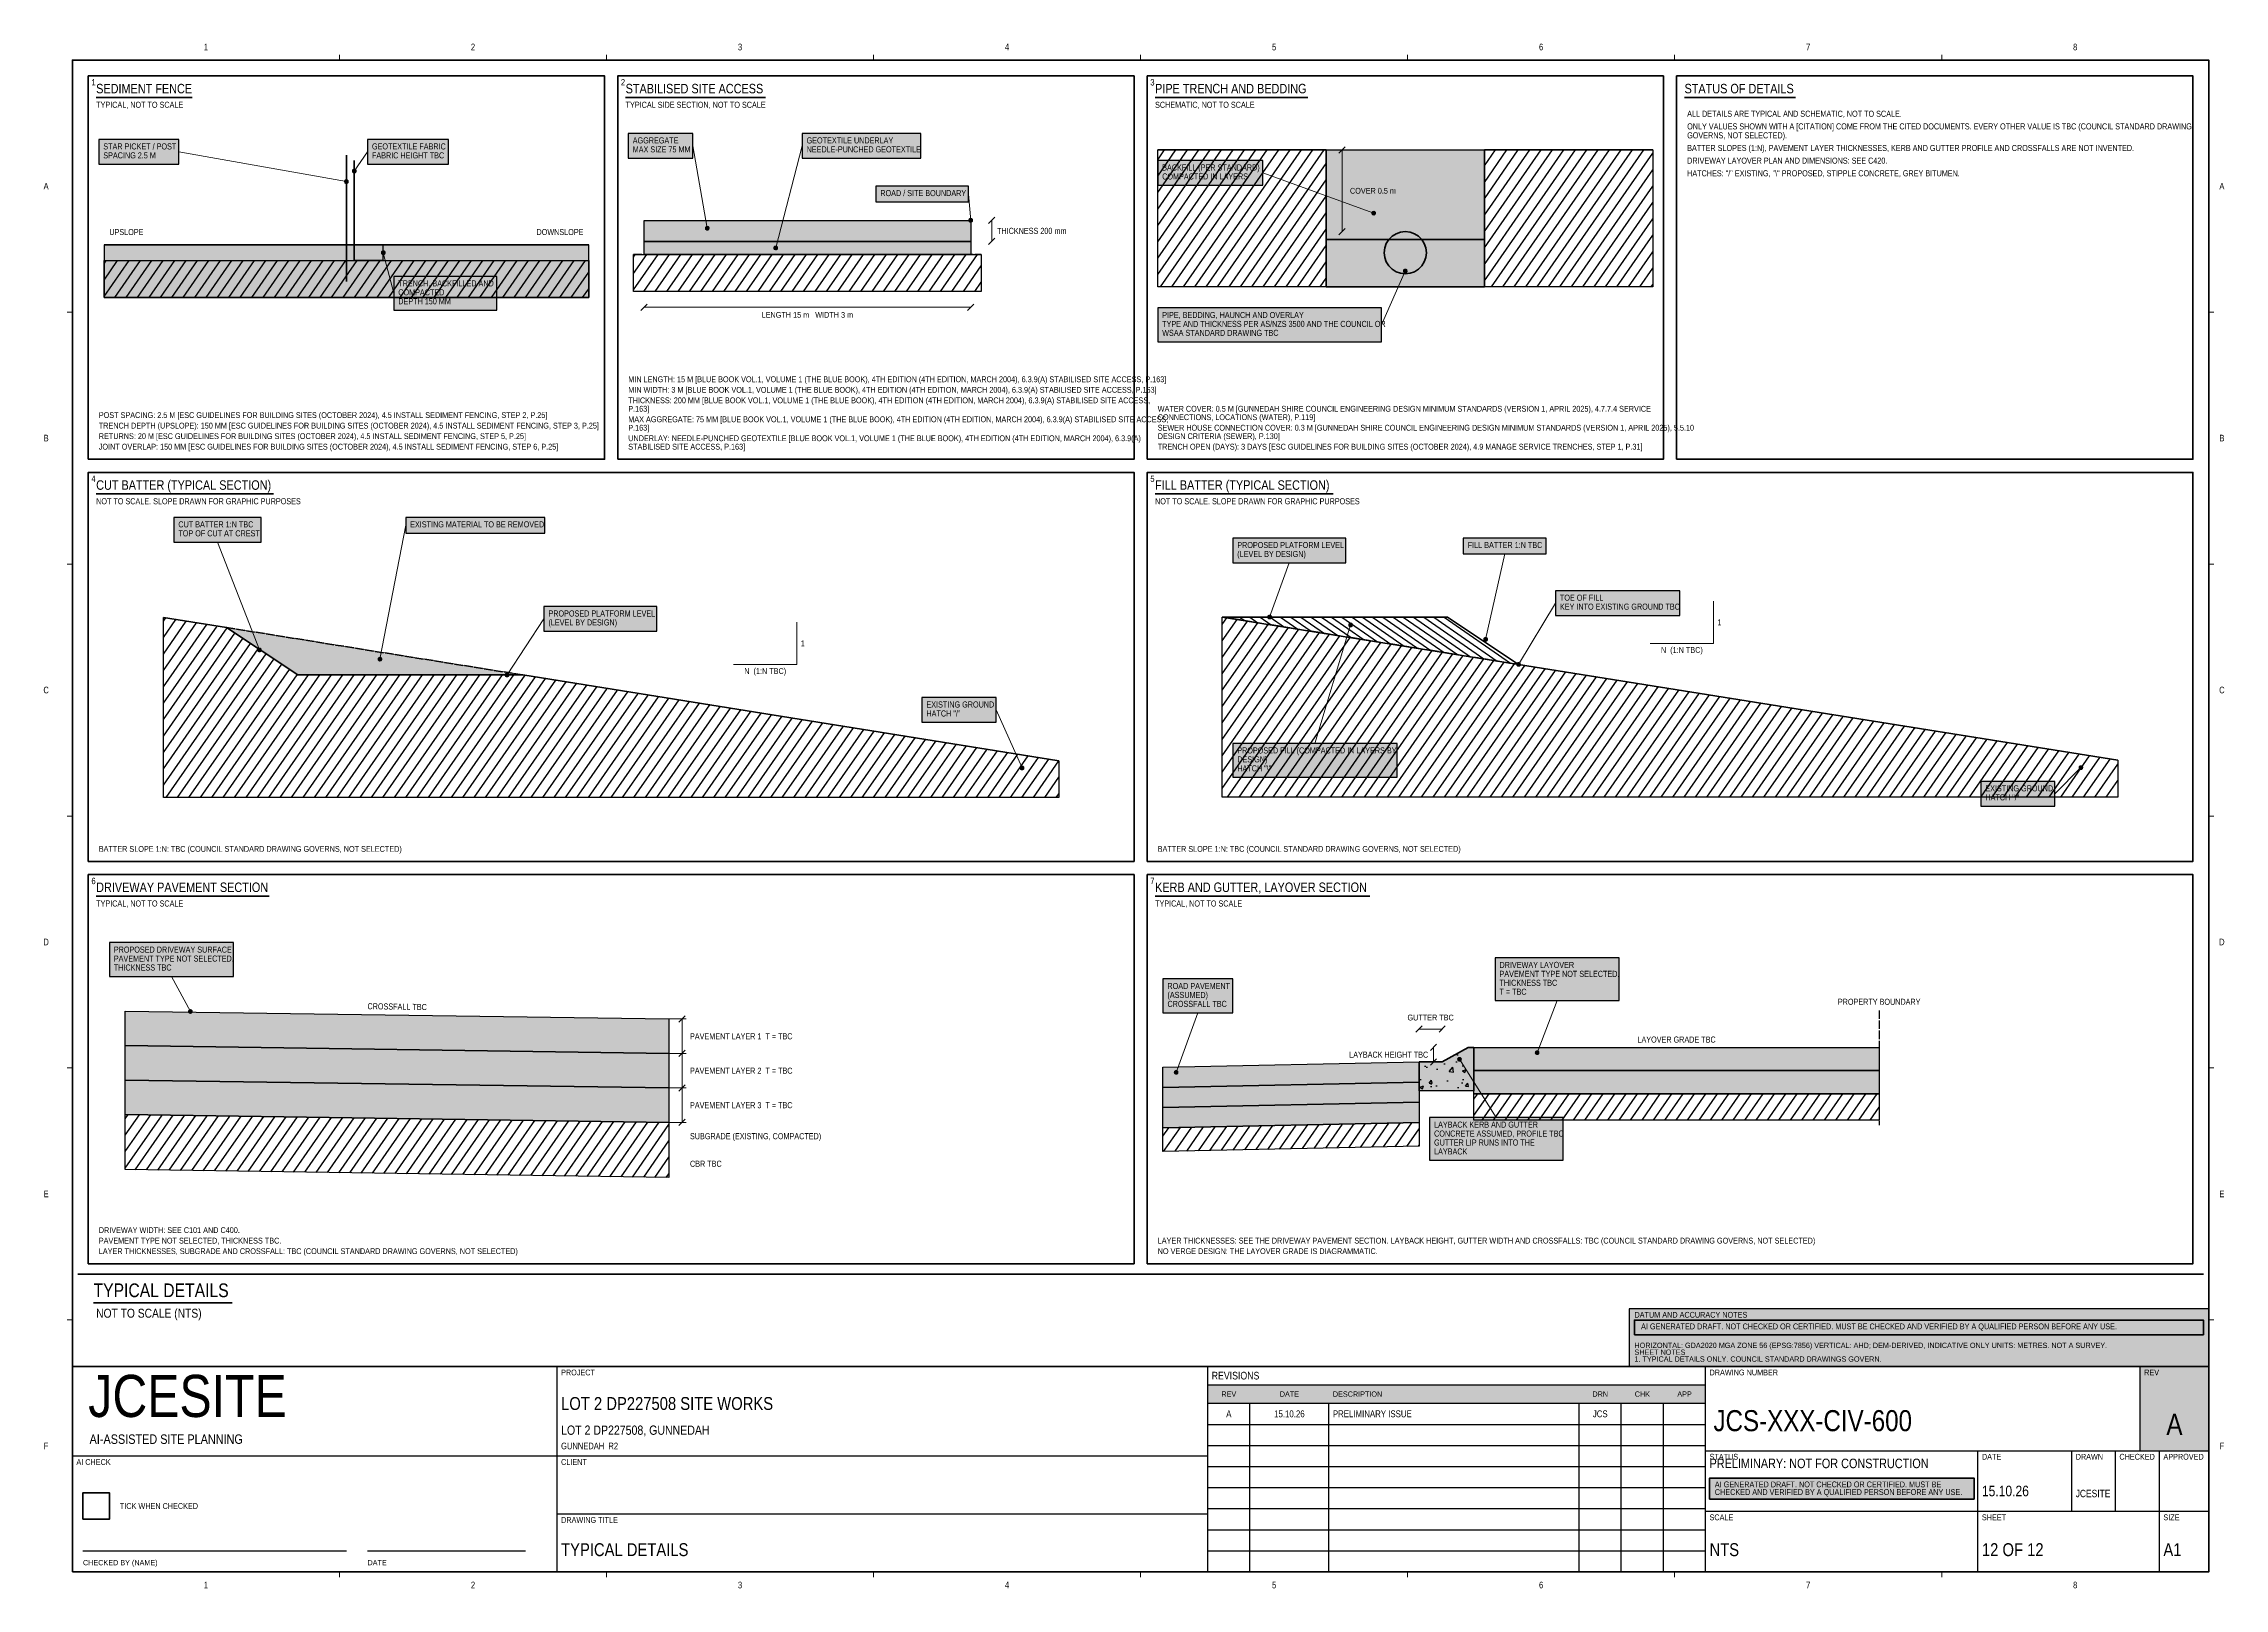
# Paper-space layout 'C600' of a CAD drawing. Header units: metres, sheet in millimetres. Extents: x 9 to 837, y 4 to 590.
import ezdxf
from ezdxf.enums import TextEntityAlignment as Align

# ---------------------------------------------------------------- set-up
doc = ezdxf.new("R2010")
doc.units = ezdxf.units.M
doc.header["$LTSCALE"] = 2.5
doc.linetypes.add('DASHED', pattern=[1.524, 1.27, -0.254])
for name, color, linetype, lineweight in [('JCS-ANNO-DETL-HATCH', 7, 'CONTINUOUS', 25), ('JCS-ANNO-DETL-LINE', 7, 'CONTINUOUS', 25), ('JCS-ANNO-DIMS-LINE', 7, 'CONTINUOUS', 18), ('JCS-ANNO-DIMS-TEXT', 7, 'CONTINUOUS', 18), ('JCS-ANNO-NOTE-HATCH', 7, 'CONTINUOUS', 18), ('JCS-ANNO-NOTE-LINE', 7, 'CONTINUOUS', 18), ('JCS-ANNO-NOTE-TEXT', 7, 'CONTINUOUS', 18), ('JCS-FRAM-AICK-HATCH', 1, 'CONTINUOUS', 35), ('JCS-FRAM-AICK-LINE', 1, 'CONTINUOUS', 35), ('JCS-FRAM-AICK-TEXT', 1, 'CONTINUOUS', 35), ('JCS-FRAM-GRID-LINE', 8, 'CONTINUOUS', 9), ('JCS-FRAM-GRID-TEXT', 8, 'CONTINUOUS', 9), ('JCS-FRAM-TABL-HATCH', 7, 'CONTINUOUS', 18), ('JCS-FRAM-TABL-TEXT', 7, 'CONTINUOUS', 18), ('JCS-FRAM-TTLB-HATCH', 7, 'CONTINUOUS', 25), ('JCS-FRAM-TTLB-LINE', 7, 'CONTINUOUS', 25), ('JCS-FRAM-TTLB-TEXT', 7, 'CONTINUOUS', 25), ('JCS-SITE-EART-LINE', 4, 'CONTINUOUS', 25)]:
    doc.layers.add(name, color=color, linetype=linetype, lineweight=lineweight)
doc.styles.add('ARIAL NARROW', font='arialn.ttf')

psp = doc.layouts.new('C600')

# ---------------------------------------------------------------- texts
at = {"layer": 'JCS-ANNO-DIMS-TEXT', "style": 'ARIAL NARROW'}
for s, height, p in [('COVER 0.5 m', 2.2, (505, 534.4)), ('THICKNESS 200 mm', 2.3, (371, 519.18)), ('1', 2.2, (644.5, 370.55)), ('1', 2.2, (296.5, 362.55)), ('PAVEMENT LAYER 1  T = TBC', 2.3, (254.44, 213.37)), ('PAVEMENT LAYER 2  T = TBC', 2.3, (254.44, 200.29)), ('PAVEMENT LAYER 3  T = TBC', 2.3, (254.44, 187.2)), ('SUBGRADE (EXISTING, COMPACTED)', 2.3, (254.44, 175.42)), ('CBR TBC', 2.3, (254.44, 164.95))]:
    psp.add_text(s, height=height, dxfattribs=at).set_placement(p, align=Align.MIDDLE_LEFT)
for s, p in [('LENGTH 15 m   WIDTH 3 m', (299, 488.38)), ('N  (1:N TBC)', (631, 361.15)), ('N  (1:N TBC)', (283, 353.15))]:
    psp.add_text(s, height=2.2, dxfattribs=at).set_placement(p, align=Align.TOP_CENTER)
psp.add_text('GUTTER TBC', height=2.2, dxfattribs=at).set_placement((535.61, 218.71), align=Align.BOTTOM_CENTER)
psp.add_text('LAYBACK HEIGHT TBC', height=2.3, dxfattribs=at).set_placement((534.7, 206.37), align=Align.MIDDLE_RIGHT)
at = {"layer": 'JCS-ANNO-NOTE-TEXT', "true_color": 0xb81a1a, "style": 'ARIAL NARROW'}
for s, p in [('1', (27.2, 576.8)), ('2', (228.2, 576.8)), ('3', (429.2, 576.8)), ('4', (27.2, 426.27)), ('5', (429.2, 426.27)), ('6', (27.2, 273.54)), ('7', (429.2, 273.54))]:
    psp.add_text(s, height=2.4, dxfattribs=at).set_placement(p, align=Align.TOP_LEFT)
at = {"layer": 'JCS-ANNO-NOTE-TEXT', "style": 'ARIAL NARROW'}
for s, height, p in [('SEDIMENT FENCE', 3.6, (29, 575)), ('STABILISED SITE ACCESS', 3.6, (230, 575)), ('PIPE TRENCH AND BEDDING', 3.6, (431, 575)), ('STATUS OF DETAILS', 3.6, (632, 575)), ('TYPICAL, NOT TO SCALE', 2.3, (29, 568.2)), ('TYPICAL SIDE SECTION, NOT TO SCALE', 2.3, (230, 568.2)), ('SCHEMATIC, NOT TO SCALE', 2.3, (431, 568.2)), ('ALL DETAILS ARE TYPICAL AND SCHEMATIC, NOT TO SCALE.', 2.3, (633, 564.8)), ('AGGREGATE', 2.3, (232.7, 554.68)), ('GEOTEXTILE UNDERLAY', 2.3, (298.7, 554.68)), ('ONLY VALUES SHOWN WITH A [CITATION] COME FROM THE CITED DOCUMENTS. EVERY OTHER VALUE IS TBC (COUNCIL STANDARD DRAWING', 2.3, (633, 560)), ('GOVERNS, NOT SELECTED).', 2.3, (633, 556.6)), ('STAR PICKET / POST', 2.3, (31.7, 552.4)), ('SPACING 2.5 M', 2.3, (31.7, 549)), ('GEOTEXTILE FABRIC', 2.3, (133.7, 552.4)), ('FABRIC HEIGHT TBC', 2.3, (133.7, 549)), ('MAX SIZE 75 MM', 2.3, (232.7, 551.28)), ('NEEDLE-PUNCHED GEOTEXTILE', 2.3, (298.7, 551.28)), ('BATTER SLOPES (1:N), PAVEMENT LAYER THICKNESSES, KERB AND GUTTER PROFILE AND CROSSFALLS ARE NOT INVENTED.', 2.3, (633, 551.8)), ('DRIVEWAY LAYOVER PLAN AND DIMENSIONS: SEE C420.', 2.3, (633, 547)), ('COMPACTED IN LAYERS', 2.3, (433.7, 541)), ('BACKFILL (PER STANDARD)', 2.3, (433.7, 544.4)), ('HATCHES: "/" EXISTING, "\\" PROPOSED, STIPPLE CONCRETE, GREY BITUMEN.', 2.3, (633, 542.2)), ('ROAD / SITE BOUNDARY', 2.3, (326.7, 534.68)), ('TRENCH, BACKFILLED AND', 2.3, (143.7, 500.4)), ('COMPACTED', 2.3, (143.7, 497)), ('DEPTH 150 MM', 2.3, (143.7, 493.6)), ('WSAA STANDARD DRAWING TBC', 2.3, (433.7, 481.6)), ('TYPE AND THICKNESS PER AS/NZS 3500 AND THE COUNCIL OR', 2.3, (433.7, 485)), ('PIPE, BEDDING, HAUNCH AND OVERLAY', 2.3, (433.7, 488.4)), ('CUT BATTER (TYPICAL SECTION)', 3.6, (29, 424.47)), ('FILL BATTER (TYPICAL SECTION)', 3.6, (431, 424.47)), ('NOT TO SCALE. SLOPE DRAWN FOR GRAPHIC PURPOSES', 2.3, (29, 417.67)), ('NOT TO SCALE. SLOPE DRAWN FOR GRAPHIC PURPOSES', 2.3, (431, 417.67)), ('CUT BATTER 1:N TBC', 2.3, (60.2, 408.89)), ('EXISTING MATERIAL TO BE REMOVED', 2.3, (148.2, 408.89)), ('TOP OF CUT AT CREST', 2.3, (60.2, 405.49)), ('(LEVEL BY DESIGN)', 2.3, (462.2, 397.65)), ('PROPOSED PLATFORM LEVEL', 2.3, (462.2, 401.05)), ('FILL BATTER 1:N TBC', 2.3, (549.7, 401.05)), ('TOE OF FILL', 2.3, (584.7, 381.05)), ('PROPOSED PLATFORM LEVEL', 2.3, (200.7, 375.05)), ('KEY INTO EXISTING GROUND TBC', 2.3, (584.7, 377.65)), ('(LEVEL BY DESIGN)', 2.3, (200.7, 371.65)), ('EXISTING GROUND', 2.3, (344.2, 340.49)), ('HATCH "/"', 2.3, (344.2, 337.09)), ('PROPOSED FILL (COMPACTED IN LAYERS BY', 2.3, (462.2, 323.05)), ('DESIGN)', 2.3, (462.2, 319.65)), ('HATCH "\\"', 2.3, (462.2, 316.25)), ('EXISTING GROUND', 2.3, (746.2, 308.65)), ('HATCH "/"', 2.3, (746.2, 305.25)), ('TYPICAL, NOT TO SCALE', 2.3, (29, 264.93)), ('DRIVEWAY PAVEMENT SECTION', 3.6, (29, 271.74)), ('TYPICAL, NOT TO SCALE', 2.3, (431, 264.93)), ('KERB AND GUTTER, LAYOVER SECTION', 3.6, (431, 271.74)), ('THICKNESS TBC', 2.3, (35.7, 240.62)), ('PROPOSED DRIVEWAY SURFACE', 2.3, (35.7, 247.42)), ('PAVEMENT TYPE NOT SELECTED,', 2.3, (35.7, 244.02)), ('DRIVEWAY LAYOVER', 2.3, (561.75, 241.61)), ('ROAD PAVEMENT', 2.3, (435.7, 233.61)), ('THICKNESS TBC', 2.3, (561.75, 234.81)), ('PAVEMENT TYPE NOT SELECTED,', 2.3, (561.75, 238.21)), ('CROSSFALL TBC', 2.3, (435.7, 226.81)), ('(ASSUMED)', 2.3, (435.7, 230.21)), ('T = TBC', 2.3, (561.75, 231.41)), ('CONCRETE ASSUMED, PROFILE TBC', 2.3, (536.92, 177.57)), ('GUTTER LIP RUNS INTO THE', 2.3, (536.92, 174.17)), ('LAYBACK KERB AND GUTTER', 2.3, (536.92, 180.97)), ('LAYBACK', 2.3, (536.92, 170.77)), ('TYPICAL DETAILS', 5.2, (28, 119.5)), ('NOT TO SCALE (NTS)', 3.4, (29, 109.9))]:
    psp.add_text(s, height=height, dxfattribs=at).set_placement(p, align=Align.TOP_LEFT)
for s, height, p in [('UPSLOPE', 2.3, (34, 516.9)), ('MIN LENGTH: 15 M [BLUE BOOK VOL.1, VOLUME 1 (THE BLUE BOOK), 4TH EDITION (4TH EDITION, MARCH 2004), 6.3.9(A) STABILISED SITE ACCESS, P.163]', 2.2, (231, 461.07)), ('THICKNESS: 200 MM [BLUE BOOK VOL.1, VOLUME 1 (THE BLUE BOOK), 4TH EDITION (4TH EDITION, MARCH 2004), 6.3.9(A) STABILISED SITE ACCESS,', 2.2, (231, 453.07)), ('MIN WIDTH: 3 M [BLUE BOOK VOL.1, VOLUME 1 (THE BLUE BOOK), 4TH EDITION (4TH EDITION, MARCH 2004), 6.3.9(A) STABILISED SITE ACCESS, P.163]', 2.2, (231, 457.07)), ('POST SPACING: 2.5 M [ESC GUIDELINES FOR BUILDING SITES (OCTOBER 2024), 4.5 INSTALL SEDIMENT FENCING, STEP 2, P.25]', 2.2, (30, 447.47)), ('P.163]', 2.2, (231, 449.87)), ('MAX AGGREGATE: 75 MM [BLUE BOOK VOL.1, VOLUME 1 (THE BLUE BOOK), 4TH EDITION (4TH EDITION, MARCH 2004), 6.3.9(A) STABILISED SITE ACCESS,', 2.2, (231, 445.87)), ('WATER COVER: 0.5 M [GUNNEDAH SHIRE COUNCIL ENGINEERING DESIGN MINIMUM STANDARDS (VERSION 1, APRIL 2025), 4.7.7.4 SERVICE', 2.2, (432, 449.87)), ('CONNECTIONS, LOCATIONS (WATER), P.119]', 2.2, (432, 446.67)), ('TRENCH DEPTH (UPSLOPE): 150 MM [ESC GUIDELINES FOR BUILDING SITES (OCTOBER 2024), 4.5 INSTALL SEDIMENT FENCING, STEP 3, P.25]', 2.2, (30, 443.47)), ('RETURNS: 20 M [ESC GUIDELINES FOR BUILDING SITES (OCTOBER 2024), 4.5 INSTALL SEDIMENT FENCING, STEP 5, P.25]', 2.2, (30, 439.47)), ('UNDERLAY: NEEDLE-PUNCHED GEOTEXTILE [BLUE BOOK VOL.1, VOLUME 1 (THE BLUE BOOK), 4TH EDITION (4TH EDITION, MARCH 2004), 6.3.9(A)', 2.2, (231, 438.67)), ('P.163]', 2.2, (231, 442.67)), ('SEWER HOUSE CONNECTION COVER: 0.3 M [GUNNEDAH SHIRE COUNCIL ENGINEERING DESIGN MINIMUM STANDARDS (VERSION 1, APRIL 2025), 5.5.10', 2.2, (432, 442.67)), ('DESIGN CRITERIA (SEWER), P.130]', 2.2, (432, 439.47)), ('JOINT OVERLAP: 150 MM [ESC GUIDELINES FOR BUILDING SITES (OCTOBER 2024), 4.5 INSTALL SEDIMENT FENCING, STEP 6, P.25]', 2.2, (30, 435.47)), ('STABILISED SITE ACCESS, P.163]', 2.2, (231, 435.47)), ('TRENCH OPEN (DAYS): 3 DAYS [ESC GUIDELINES FOR BUILDING SITES (OCTOBER 2024), 4.9 MANAGE SERVICE TRENCHES, STEP 1, P.31]', 2.2, (432, 435.47)), ('DRIVEWAY WIDTH: SEE C101 AND C400.', 2.2, (30, 138)), ('NO VERGE DESIGN: THE LAYOVER GRADE IS DIAGRAMMATIC.', 2.2, (432, 130))]:
    psp.add_text(s, height=height, dxfattribs=at).set_placement(p, align=Align.BOTTOM_LEFT)
psp.add_text('DOWNSLOPE', height=2.3, dxfattribs=at).set_placement((214, 516.9), align=Align.BOTTOM_RIGHT)
at = {"layer": 'JCS-ANNO-NOTE-TEXT', "true_color": 0xb81a1a, "style": 'ARIAL NARROW'}
for s, p in [('BATTER SLOPE 1:N: TBC (COUNCIL STANDARD DRAWING GOVERNS, NOT SELECTED)', (30, 282.74)), ('BATTER SLOPE 1:N: TBC (COUNCIL STANDARD DRAWING GOVERNS, NOT SELECTED)', (432, 282.74)), ('PAVEMENT TYPE NOT SELECTED, THICKNESS TBC.', (30, 134)), ('LAYER THICKNESSES, SUBGRADE AND CROSSFALL: TBC (COUNCIL STANDARD DRAWING GOVERNS, NOT SELECTED)', (30, 130)), ('LAYER THICKNESSES: SEE THE DRIVEWAY PAVEMENT SECTION. LAYBACK HEIGHT, GUTTER WIDTH AND CROSSFALLS: TBC (COUNCIL STANDARD DRAWING GOVERNS, NOT SELECTED)', (432, 134))]:
    psp.add_text(s, height=2.2, dxfattribs=at).set_placement(p, align=Align.BOTTOM_LEFT)
at = {"layer": 'JCS-ANNO-NOTE-TEXT', "style": 'ARIAL NARROW'}
psp.add_text('CROSSFALL TBC', height=2.3, rotation=-0.83257, dxfattribs=at).set_placement((143.27, 224.62), align=Align.MIDDLE_CENTER)
psp.add_text('PROPERTY BOUNDARY', height=2.3, dxfattribs=at).set_placement((705.9, 224.61), align=Align.BOTTOM_CENTER)
psp.add_text('LAYOVER GRADE TBC', height=2.3, dxfattribs=at).set_placement((628.98, 212.11), align=Align.MIDDLE_CENTER)
at = {"layer": 'JCS-FRAM-AICK-TEXT', "true_color": 0xb80000, "style": 'ARIAL NARROW'}
for s, p in [('AI GENERATED DRAFT. NOT CHECKED OR CERTIFIED. MUST BE CHECKED AND VERIFIED BY A QUALIFIED PERSON BEFORE ANY USE.', (615.5, 104.3)), ('AI GENERATED DRAFT. NOT CHECKED OR CERTIFIED. MUST BE', (643.5, 44.3)), ('CHECKED AND VERIFIED BY A QUALIFIED PERSON BEFORE ANY USE.', (643.5, 41.4))]:
    psp.add_text(s, height=2.2, dxfattribs=at).set_placement(p, align=Align.TOP_LEFT)
at = {"layer": 'JCS-FRAM-GRID-TEXT', "true_color": 0x4c4c4c, "style": 'ARIAL NARROW'}
for s, p in [('1', (70.69, 589)), ('2', (172.06, 589)), ('3', (273.44, 589)), ('4', (374.81, 589)), ('5', (476.19, 589)), ('6', (577.56, 589)), ('7', (678.94, 589)), ('8', (780.31, 589)), ('A', (10, 536.17)), ('A', (836, 536.17)), ('B', (10, 440.5)), ('B', (836, 440.5)), ('C', (10, 344.83)), ('C', (836, 344.83)), ('D', (10, 249.17)), ('D', (836, 249.17)), ('E', (10, 153.5)), ('E', (836, 153.5)), ('F', (10, 57.83)), ('F', (836, 57.83)), ('1', (70.69, 5)), ('2', (172.06, 5)), ('3', (273.44, 5)), ('4', (374.81, 5)), ('5', (476.19, 5)), ('6', (577.56, 5)), ('7', (678.94, 5)), ('8', (780.31, 5))]:
    psp.add_text(s, height=2.5, dxfattribs=at).set_placement(p, align=Align.MIDDLE_CENTER)
at = {"layer": 'JCS-FRAM-TABL-TEXT', "true_color": 0xffffff, "style": 'ARIAL NARROW'}
for s, p in [('REV', (459, 77.5)), ('DATE', (482, 77.5)), ('DRN', (600, 77.5)), ('CHK', (616, 77.5)), ('APP', (632, 77.5))]:
    psp.add_text(s, height=2, dxfattribs=at).set_placement(p, align=Align.MIDDLE_CENTER)
psp.add_text('DESCRIPTION', height=2, dxfattribs=at).set_placement((498.5, 77.5), align=Align.MIDDLE_LEFT)
at = {"layer": 'JCS-FRAM-TABL-TEXT', "style": 'ARIAL NARROW'}
for s, p in [('A', (459, 70)), ('15.10.26', (482, 70)), ('JCS', (600, 70))]:
    psp.add_text(s, height=2.6, dxfattribs=at).set_placement(p, align=Align.MIDDLE_CENTER)
psp.add_text('PRELIMINARY ISSUE', height=2.6, dxfattribs=at).set_placement((498.5, 70), align=Align.MIDDLE_LEFT)
at = {"layer": 'JCS-FRAM-TTLB-TEXT', "style": 'ARIAL NARROW'}
for s, height, p in [('DATUM AND ACCURACY NOTES', 2.2, (613, 108.7)), ('SHEET NOTES', 2, (613, 94.4)), ('1. TYPICAL DETAILS ONLY. COUNCIL STANDARD DRAWINGS GOVERN.', 2, (613, 91.8)), ('HORIZONTAL: GDA2020 MGA ZONE 56 (EPSG:7856) VERTICAL: AHD; DEM-DERIVED, INDICATIVE ONLY UNITS: METRES. NOT A SURVEY.', 2, (613, 97))]:
    psp.add_text(s, height=height, dxfattribs=at).set_placement(p, align=Align.TOP_LEFT)
for s, height, p in [('JCESITE', 16, (26, 64)), ('LOT 2 DP227508 SITE WORKS', 4.9, (205.5, 70)), ('JCS-XXX-CIV-600', 8, (643, 61)), ('AI-ASSISTED SITE PLANNING', 3.6, (26.5, 57.5)), ('GUNNEDAH  R2', 2.5, (205.5, 55.8)), ('LOT 2 DP227508, GUNNEDAH', 3.5, (205.5, 61)), ('PRELIMINARY: NOT FOR CONSTRUCTION', 3.6, (641.5, 48.3)), ('15.10.26', 4, (744.9, 37.5)), ('JCESITE', 2.8, (780.5, 37.5)), ('TYPICAL DETAILS', 4.9, (205.5, 14.5)), ('NTS', 4.9, (641.5, 14.5)), ('12 OF 12', 4.9, (744.9, 14.5)), ('A1', 4.9, (813.8, 14.5))]:
    psp.add_text(s, height=height, dxfattribs=at).set_placement(p, align=Align.BOTTOM_LEFT)
at = {"layer": 'JCS-FRAM-TTLB-TEXT', "true_color": 0x4c4c4c, "style": 'ARIAL NARROW'}
for s, height, p in [('PROJECT', 2.2, (205.5, 86.8)), ('DRAWING NUMBER', 2.2, (641.5, 86.8)), ('AI CHECK', 2.2, (21.5, 52.8)), ('CLIENT', 2.2, (205.5, 52.8)), ('STATUS', 2.2, (641.5, 54.8)), ('DATE', 2.2, (744.9, 54.8)), ('DRAWN', 2.2, (780.5, 54.8)), ('CHECKED', 2.2, (797.1, 54.8)), ('APPROVED', 2.2, (813.8, 54.8)), ('DRAWING TITLE', 2.2, (205.5, 30.8)), ('SCALE', 2.2, (641.5, 31.8)), ('SHEET', 2.2, (744.9, 31.8)), ('SIZE', 2.2, (813.8, 31.8)), ('CHECKED BY (NAME)', 2, (24, 14.5)), ('DATE', 2, (132, 14.5))]:
    psp.add_text(s, height=height, dxfattribs=at).set_placement(p, align=Align.TOP_LEFT)
at = {"layer": 'JCS-FRAM-TTLB-TEXT', "style": 'ARIAL NARROW'}
psp.add_text('REVISIONS', height=2.9, dxfattribs=at).set_placement((452.5, 84.5), align=Align.MIDDLE_LEFT)
at = {"layer": 'JCS-FRAM-TTLB-TEXT', "true_color": 0xffffff, "style": 'ARIAL NARROW'}
psp.add_text('REV', height=2.2, dxfattribs=at).set_placement((806.5, 86.8), align=Align.TOP_LEFT)
psp.add_text('A', height=8, dxfattribs=at).set_placement((818, 66), align=Align.MIDDLE_CENTER)
at = {"layer": 'JCS-FRAM-TTLB-TEXT', "true_color": 0x4c4c4c, "style": 'ARIAL NARROW'}
psp.add_text('TICK WHEN CHECKED', height=2.2, dxfattribs=at).set_placement((38, 35), align=Align.MIDDLE_LEFT)

# ---------------------------------------------------------------- hatches: boundary and pattern name
at = {"layer": 'JCS-ANNO-DETL-HATCH', "true_color": 0x000000}
h = psp.add_hatch(dxfattribs=at)
h.set_pattern_fill('ANSI31', scale=1.12, angle=10.17)
h.paths.add_polyline_path([(432, 549.9), (496, 549.9), (496, 497.9), (432, 497.9)])
at = {"layer": 'JCS-ANNO-DETL-HATCH', "true_color": 0xf7f7f7}
for points in [[(496, 549.9), (556, 549.9), (556, 515.9), (496, 515.9)], [(40, 222.92), (246.44, 219.92), (246.44, 206.83), (40, 209.83)], [(40, 209.83), (246.44, 206.83), (246.44, 193.74), (40, 196.74)], [(552.05, 209.11), (705.9, 209.11), (705.9, 200.34), (552.05, 200.34)], [(552.05, 200.34), (705.9, 200.34), (705.9, 191.56), (552.05, 191.56)], [(40, 196.74), (246.44, 193.74), (246.44, 180.66), (40, 183.66)]]:
    psp.add_hatch(color=7, dxfattribs=at).paths.add_polyline_path(points)
at = {"layer": 'JCS-ANNO-DETL-HATCH', "true_color": 0x000000}
h = psp.add_hatch(dxfattribs=at)
h.set_pattern_fill('ANSI31', scale=1.12, angle=10.17)
h.paths.add_polyline_path([(556, 549.9), (620, 549.9), (620, 497.9), (556, 497.9)])
at = {"layer": 'JCS-ANNO-DETL-HATCH', "true_color": 0xbdbdbd}
for points in [[(237, 523.18), (361, 523.18), (361, 515.18), (237, 515.18)], [(434, 193.95), (531.22, 195.95), (531.22, 188.28), (434, 186.28)]]:
    psp.add_hatch(color=7, dxfattribs=at).paths.add_polyline_path(points)
at = {"layer": 'JCS-ANNO-DETL-HATCH', "true_color": 0xf5f5f5}
psp.add_hatch(color=7, dxfattribs=at).paths.add_polyline_path([(32, 493.9), (216, 493.9), (216, 513.9), (32, 513.9)])
at = {"layer": 'JCS-ANNO-DETL-HATCH', "true_color": 0xe6e6e6}
for points in [[(237, 515.18), (361, 515.18), (361, 510.18), (237, 510.18)], [(531.22, 203.62), (539.99, 203.62), (549.86, 209.11), (552.05, 209.11), (552.05, 192.66), (531.22, 192.66)]]:
    psp.add_hatch(color=7, dxfattribs=at).paths.add_polyline_path(points)
at = {"layer": 'JCS-ANNO-DETL-HATCH', "true_color": 0xdedede}
for points in [[(496, 515.9), (556, 515.9), (556, 497.9), (496, 497.9)], [(434, 186.28), (531.22, 188.28), (531.22, 180.6), (434, 178.6)]]:
    psp.add_hatch(color=7, dxfattribs=at).paths.add_polyline_path(points)
at = {"layer": 'JCS-ANNO-DETL-HATCH', "true_color": 0xffffff}
for points in [[(534, 510.9), (533.8, 512.68), (533.21, 514.37), (532.25, 515.89), (530.99, 517.15), (529.47, 518.11), (527.78, 518.7), (526, 518.9), (524.22, 518.7), (522.53, 518.11), (521.01, 517.15), (519.75, 515.89), (518.79, 514.37), (518.2, 512.68), (518, 510.9), (518.2, 509.12), (518.79, 507.43), (519.75, 505.91), (521.01, 504.65), (522.53, 503.69), (524.22, 503.1), (526, 502.9), (527.78, 503.1), (529.47, 503.69), (530.99, 504.65), (532.25, 505.91), (533.21, 507.43), (533.8, 509.12)], [(78.5, 368.55), (105.5, 350.55), (191, 350.55)]]:
    psp.add_hatch(color=7, dxfattribs=at).paths.add_polyline_path(points)
at = {"layer": 'JCS-ANNO-DETL-HATCH', "true_color": 0x000000}
h = psp.add_hatch(dxfattribs=at)
h.set_pattern_fill('ANSI31', scale=1.12, angle=10.17)
h.paths.add_polyline_path([(32, 507.9), (216, 507.9), (216, 493.9), (32, 493.9)])
h = psp.add_hatch(dxfattribs=at)
h.set_pattern_fill('ANSI31', scale=1.12, angle=10.17)
h.paths.add_polyline_path([(233, 510.18), (365, 510.18), (365, 496.18), (233, 496.18)])
h = psp.add_hatch(dxfattribs=at)
h.set_pattern_fill('ANSI31', scale=1.12, angle=10.17)
h.paths.add_polyline_path([(54.5, 372.39), (78.5, 368.55), (105.5, 350.55), (191, 350.55), (394.5, 317.99), (394.5, 303.99), (54.5, 303.99)])
h = psp.add_hatch(dxfattribs=at)
h.set_pattern_fill('ANSI31', scale=1.12, angle=10.17)
h.paths.add_polyline_path([(456.5, 372.55), (569, 354.55), (796.5, 318.15), (796.5, 304.15), (456.5, 304.15)])
h = psp.add_hatch(dxfattribs=at)
h.set_pattern_fill('ANSI31', scale=0.698898, angle=-79.83)
h.paths.add_polyline_path([(456.5, 372.55), (542, 372.55), (569, 354.55)])
h = psp.add_hatch(dxfattribs=at)
h.set_pattern_fill('AR-CONC', scale=0.0758597)
h.paths.add_polyline_path([(531.22, 203.62), (539.99, 203.62), (549.86, 209.11), (552.05, 209.11), (552.05, 192.66), (531.22, 192.66)])
at = {"layer": 'JCS-ANNO-DETL-HATCH', "true_color": 0xe1e1e1}
psp.add_hatch(color=7, dxfattribs=at).paths.add_polyline_path([(434, 201.62), (531.22, 203.62), (531.22, 195.95), (434, 193.95)])
at = {"layer": 'JCS-ANNO-DETL-HATCH', "true_color": 0x000000}
h = psp.add_hatch(dxfattribs=at)
h.set_pattern_fill('ANSI31', scale=1.12, angle=10.17)
h.paths.add_polyline_path([(552.05, 191.56), (705.9, 191.56), (705.9, 181.56), (552.05, 181.56)])
h = psp.add_hatch(dxfattribs=at)
h.set_pattern_fill('ANSI31', scale=1.12, angle=10.17)
h.paths.add_polyline_path([(40, 183.66), (246.44, 180.66), (246.44, 159.72), (40, 162.72)])
h = psp.add_hatch(dxfattribs=at)
h.set_pattern_fill('ANSI31', scale=1.12, angle=10.17)
h.paths.add_polyline_path([(434, 178.6), (531.22, 180.6), (531.22, 171.6), (434, 169.6)])
at = {"layer": 'JCS-ANNO-NOTE-HATCH', "true_color": 0xffffff}
for points in [[(231, 546.78), (255.48, 546.78), (255.48, 556.18), (231, 556.18)], [(297, 546.78), (342.11, 546.78), (342.11, 556.18), (297, 556.18)], [(30, 544.5), (60.33, 544.5), (60.33, 553.9), (30, 553.9)], [(132, 544.5), (162.77, 544.5), (162.77, 553.9), (132, 553.9)], [(432, 536.5), (471.97, 536.5), (471.97, 545.9), (432, 545.9)], [(325, 530.18), (360.15, 530.18), (360.15, 536.18), (325, 536.18)], [(142, 489.1), (181.09, 489.1), (181.09, 501.9), (142, 501.9)], [(432, 477.1), (516.92, 477.1), (516.92, 489.9), (432, 489.9)], [(58.5, 400.99), (91.61, 400.99), (91.61, 410.39), (58.5, 410.39)], [(146.5, 404.39), (199.36, 404.39), (199.36, 410.39), (146.5, 410.39)], [(460.5, 393.15), (503.41, 393.15), (503.41, 402.55), (460.5, 402.55)], [(548, 396.55), (579.49, 396.55), (579.49, 402.55), (548, 402.55)], [(583, 373.15), (630.16, 373.15), (630.16, 382.55), (583, 382.55)], [(199, 367.15), (241.91, 367.15), (241.91, 376.55), (199, 376.55)], [(342.5, 332.59), (370.63, 332.59), (370.63, 341.99), (342.5, 341.99)], [(460.5, 311.75), (522.87, 311.75), (522.87, 324.55), (460.5, 324.55)], [(744.5, 300.75), (772.63, 300.75), (772.63, 310.15), (744.5, 310.15)], [(34, 236.12), (81.16, 236.12), (81.16, 248.92), (34, 248.92)], [(560.05, 226.91), (607.21, 226.91), (607.21, 243.11), (560.05, 243.11)], [(434, 222.31), (460.52, 222.31), (460.52, 235.11), (434, 235.11)], [(535.22, 166.27), (585.89, 166.27), (585.89, 182.47), (535.22, 182.47)]]:
    psp.add_hatch(color=7, dxfattribs=at).paths.add_polyline_path(points)
at = {"layer": 'JCS-ANNO-NOTE-HATCH', "true_color": 0x000000}
for points in [[(124.7, 537.9), (124.68, 538.06), (124.63, 538.2), (124.55, 538.34), (124.44, 538.45), (124.3, 538.53), (124.16, 538.58), (124, 538.6), (123.84, 538.58), (123.7, 538.53), (123.56, 538.45), (123.45, 538.34), (123.37, 538.2), (123.32, 538.06), (123.3, 537.9), (123.32, 537.74), (123.37, 537.6), (123.45, 537.46), (123.56, 537.35), (123.7, 537.27), (123.84, 537.22), (124, 537.2), (124.16, 537.22), (124.3, 537.27), (124.44, 537.35), (124.55, 537.46), (124.63, 537.6), (124.68, 537.74)], [(127.7, 541.9), (127.68, 542.06), (127.63, 542.2), (127.55, 542.34), (127.44, 542.45), (127.3, 542.53), (127.16, 542.58), (127, 542.6), (126.84, 542.58), (126.7, 542.53), (126.56, 542.45), (126.45, 542.34), (126.37, 542.2), (126.32, 542.06), (126.3, 541.9), (126.32, 541.74), (126.37, 541.6), (126.45, 541.46), (126.56, 541.35), (126.7, 541.27), (126.84, 541.22), (127, 541.2), (127.16, 541.22), (127.3, 541.27), (127.44, 541.35), (127.55, 541.46), (127.63, 541.6), (127.68, 541.74)], [(361.7, 523.18), (361.68, 523.34), (361.63, 523.49), (361.55, 523.62), (361.44, 523.73), (361.3, 523.82), (361.16, 523.87), (361, 523.88), (360.84, 523.87), (360.7, 523.82), (360.56, 523.73), (360.45, 523.62), (360.37, 523.49), (360.32, 523.34), (360.3, 523.18), (360.32, 523.03), (360.37, 522.88), (360.45, 522.75), (360.56, 522.64), (360.7, 522.55), (360.84, 522.5), (361, 522.48), (361.16, 522.5), (361.3, 522.55), (361.44, 522.64), (361.55, 522.75), (361.63, 522.88), (361.68, 523.03)], [(514.7, 525.9), (514.68, 526.06), (514.63, 526.2), (514.55, 526.34), (514.44, 526.45), (514.3, 526.53), (514.16, 526.58), (514, 526.6), (513.84, 526.58), (513.7, 526.53), (513.56, 526.45), (513.45, 526.34), (513.37, 526.2), (513.32, 526.06), (513.3, 525.9), (513.32, 525.74), (513.37, 525.6), (513.45, 525.46), (513.56, 525.35), (513.7, 525.27), (513.84, 525.22), (514, 525.2), (514.16, 525.22), (514.3, 525.27), (514.44, 525.35), (514.55, 525.46), (514.63, 525.6), (514.68, 525.74)], [(261.7, 520.18), (261.68, 520.34), (261.63, 520.49), (261.55, 520.62), (261.44, 520.73), (261.3, 520.82), (261.16, 520.87), (261, 520.88), (260.84, 520.87), (260.7, 520.82), (260.56, 520.73), (260.45, 520.62), (260.37, 520.49), (260.32, 520.34), (260.3, 520.18), (260.32, 520.03), (260.37, 519.88), (260.45, 519.75), (260.56, 519.64), (260.7, 519.55), (260.84, 519.5), (261, 519.48), (261.16, 519.5), (261.3, 519.55), (261.44, 519.64), (261.55, 519.75), (261.63, 519.88), (261.68, 520.03)], [(287.7, 512.68), (287.68, 512.84), (287.63, 512.99), (287.55, 513.12), (287.44, 513.23), (287.3, 513.32), (287.16, 513.37), (287, 513.38), (286.84, 513.37), (286.7, 513.32), (286.56, 513.23), (286.45, 513.12), (286.37, 512.99), (286.32, 512.84), (286.3, 512.68), (286.32, 512.53), (286.37, 512.38), (286.45, 512.25), (286.56, 512.14), (286.7, 512.05), (286.84, 512), (287, 511.98), (287.16, 512), (287.3, 512.05), (287.44, 512.14), (287.55, 512.25), (287.63, 512.38), (287.68, 512.53)], [(138.7, 510.9), (138.68, 511.06), (138.63, 511.2), (138.55, 511.34), (138.44, 511.45), (138.3, 511.53), (138.16, 511.58), (138, 511.6), (137.84, 511.58), (137.7, 511.53), (137.56, 511.45), (137.45, 511.34), (137.37, 511.2), (137.32, 511.06), (137.3, 510.9), (137.32, 510.74), (137.37, 510.6), (137.45, 510.46), (137.56, 510.35), (137.7, 510.27), (137.84, 510.22), (138, 510.2), (138.16, 510.22), (138.3, 510.27), (138.44, 510.35), (138.55, 510.46), (138.63, 510.6), (138.68, 510.74)], [(526.7, 503.9), (526.68, 504.06), (526.63, 504.2), (526.55, 504.34), (526.44, 504.45), (526.3, 504.53), (526.16, 504.58), (526, 504.6), (525.84, 504.58), (525.7, 504.53), (525.56, 504.45), (525.45, 504.34), (525.37, 504.2), (525.32, 504.06), (525.3, 503.9), (525.32, 503.74), (525.37, 503.6), (525.45, 503.46), (525.56, 503.35), (525.7, 503.27), (525.84, 503.22), (526, 503.2), (526.16, 503.22), (526.3, 503.27), (526.44, 503.35), (526.55, 503.46), (526.63, 503.6), (526.68, 503.74)], [(475.2, 372.55), (475.18, 372.71), (475.13, 372.86), (475.05, 372.99), (474.94, 373.1), (474.8, 373.18), (474.66, 373.23), (474.5, 373.25), (474.34, 373.23), (474.2, 373.18), (474.06, 373.1), (473.95, 372.99), (473.87, 372.86), (473.82, 372.71), (473.8, 372.55), (473.82, 372.4), (473.87, 372.25), (473.95, 372.12), (474.06, 372.01), (474.2, 371.92), (474.34, 371.87), (474.5, 371.85), (474.66, 371.87), (474.8, 371.92), (474.94, 372.01), (475.05, 372.12), (475.13, 372.25), (475.18, 372.4)], [(505.95, 369.55), (505.93, 369.71), (505.88, 369.86), (505.8, 369.99), (505.69, 370.1), (505.55, 370.18), (505.41, 370.23), (505.25, 370.25), (505.09, 370.23), (504.95, 370.18), (504.81, 370.1), (504.7, 369.99), (504.62, 369.86), (504.57, 369.71), (504.55, 369.55), (504.57, 369.4), (504.62, 369.25), (504.7, 369.12), (504.81, 369.01), (504.95, 368.92), (505.09, 368.87), (505.25, 368.85), (505.41, 368.87), (505.55, 368.92), (505.69, 369.01), (505.8, 369.12), (505.88, 369.25), (505.93, 369.4)], [(557.2, 364.05), (557.18, 364.21), (557.13, 364.36), (557.05, 364.49), (556.94, 364.6), (556.8, 364.68), (556.66, 364.73), (556.5, 364.75), (556.34, 364.73), (556.2, 364.68), (556.06, 364.6), (555.95, 364.49), (555.87, 364.36), (555.82, 364.21), (555.8, 364.05), (555.82, 363.9), (555.87, 363.75), (555.95, 363.62), (556.06, 363.51), (556.2, 363.42), (556.34, 363.37), (556.5, 363.35), (556.66, 363.37), (556.8, 363.42), (556.94, 363.51), (557.05, 363.62), (557.13, 363.75), (557.18, 363.9)], [(91.7, 360.05), (91.68, 360.21), (91.63, 360.36), (91.55, 360.49), (91.44, 360.6), (91.3, 360.68), (91.16, 360.73), (91, 360.75), (90.84, 360.73), (90.7, 360.68), (90.56, 360.6), (90.45, 360.49), (90.37, 360.36), (90.32, 360.21), (90.3, 360.05), (90.32, 359.9), (90.37, 359.75), (90.45, 359.62), (90.56, 359.51), (90.7, 359.42), (90.84, 359.37), (91, 359.35), (91.16, 359.37), (91.3, 359.42), (91.44, 359.51), (91.55, 359.62), (91.63, 359.75), (91.68, 359.9)], [(137.45, 356.55), (137.43, 356.71), (137.38, 356.86), (137.3, 356.99), (137.19, 357.1), (137.05, 357.18), (136.91, 357.23), (136.75, 357.25), (136.59, 357.23), (136.45, 357.18), (136.31, 357.1), (136.2, 356.99), (136.12, 356.86), (136.07, 356.71), (136.05, 356.55), (136.07, 356.4), (136.12, 356.25), (136.2, 356.12), (136.31, 356.01), (136.45, 355.92), (136.59, 355.87), (136.75, 355.85), (136.91, 355.87), (137.05, 355.92), (137.19, 356.01), (137.3, 356.12), (137.38, 356.25), (137.43, 356.4)], [(185.7, 350.55), (185.68, 350.71), (185.63, 350.86), (185.55, 350.99), (185.44, 351.1), (185.3, 351.18), (185.16, 351.23), (185, 351.25), (184.84, 351.23), (184.7, 351.18), (184.56, 351.1), (184.45, 350.99), (184.37, 350.86), (184.32, 350.71), (184.3, 350.55), (184.32, 350.4), (184.37, 350.25), (184.45, 350.12), (184.56, 350.01), (184.7, 349.92), (184.84, 349.87), (185, 349.85), (185.16, 349.87), (185.3, 349.92), (185.44, 350.01), (185.55, 350.12), (185.63, 350.25), (185.68, 350.4)], [(569.7, 354.55), (569.68, 354.71), (569.63, 354.86), (569.55, 354.99), (569.44, 355.1), (569.3, 355.18), (569.16, 355.23), (569, 355.25), (568.84, 355.23), (568.7, 355.18), (568.56, 355.1), (568.45, 354.99), (568.37, 354.86), (568.32, 354.71), (568.3, 354.55), (568.32, 354.4), (568.37, 354.25), (568.45, 354.12), (568.56, 354.01), (568.7, 353.92), (568.84, 353.87), (569, 353.85), (569.16, 353.87), (569.3, 353.92), (569.44, 354.01), (569.55, 354.12), (569.63, 354.25), (569.68, 354.4)], [(381.2, 315.23), (381.18, 315.39), (381.13, 315.54), (381.05, 315.67), (380.94, 315.78), (380.8, 315.86), (380.66, 315.91), (380.5, 315.93), (380.34, 315.91), (380.2, 315.86), (380.06, 315.78), (379.95, 315.67), (379.87, 315.54), (379.82, 315.39), (379.8, 315.23), (379.82, 315.08), (379.87, 314.93), (379.95, 314.8), (380.06, 314.69), (380.2, 314.6), (380.34, 314.55), (380.5, 314.53), (380.66, 314.55), (380.8, 314.6), (380.94, 314.69), (381.05, 314.8), (381.13, 314.93), (381.18, 315.08)], [(783.2, 315.39), (783.18, 315.55), (783.13, 315.7), (783.05, 315.83), (782.94, 315.94), (782.8, 316.02), (782.66, 316.07), (782.5, 316.09), (782.34, 316.07), (782.2, 316.02), (782.06, 315.94), (781.95, 315.83), (781.87, 315.7), (781.82, 315.55), (781.8, 315.39), (781.82, 315.24), (781.87, 315.09), (781.95, 314.96), (782.06, 314.85), (782.2, 314.76), (782.34, 314.71), (782.5, 314.69), (782.66, 314.71), (782.8, 314.76), (782.94, 314.85), (783.05, 314.96), (783.13, 315.09), (783.18, 315.24)], [(65.47, 222.77), (65.46, 222.93), (65.4, 223.08), (65.32, 223.21), (65.21, 223.32), (65.08, 223.4), (64.93, 223.45), (64.77, 223.47), (64.62, 223.45), (64.47, 223.4), (64.34, 223.32), (64.23, 223.21), (64.14, 223.08), (64.09, 222.93), (64.07, 222.77), (64.09, 222.62), (64.14, 222.47), (64.23, 222.34), (64.34, 222.22), (64.47, 222.14), (64.62, 222.09), (64.77, 222.07), (64.93, 222.09), (65.08, 222.14), (65.21, 222.22), (65.32, 222.34), (65.4, 222.47), (65.46, 222.62)], [(576.75, 207.11), (576.73, 207.26), (576.68, 207.41), (576.6, 207.54), (576.49, 207.65), (576.35, 207.74), (576.21, 207.79), (576.05, 207.81), (575.89, 207.79), (575.75, 207.74), (575.61, 207.65), (575.5, 207.54), (575.42, 207.41), (575.37, 207.26), (575.35, 207.11), (575.37, 206.95), (575.42, 206.8), (575.5, 206.67), (575.61, 206.56), (575.75, 206.48), (575.89, 206.42), (576.05, 206.41), (576.21, 206.42), (576.35, 206.48), (576.49, 206.56), (576.6, 206.67), (576.68, 206.8), (576.73, 206.95)], [(439.7, 199.62), (439.68, 199.78), (439.63, 199.93), (439.55, 200.06), (439.44, 200.17), (439.3, 200.26), (439.16, 200.31), (439, 200.32), (438.84, 200.31), (438.7, 200.26), (438.56, 200.17), (438.45, 200.06), (438.37, 199.93), (438.32, 199.78), (438.3, 199.62), (438.32, 199.47), (438.37, 199.32), (438.45, 199.19), (438.56, 199.08), (438.7, 198.99), (438.84, 198.94), (439, 198.92), (439.16, 198.94), (439.3, 198.99), (439.44, 199.08), (439.55, 199.19), (439.63, 199.32), (439.68, 199.47)], [(547.27, 204.62), (547.25, 204.78), (547.2, 204.93), (547.12, 205.06), (547.01, 205.17), (546.87, 205.26), (546.72, 205.31), (546.57, 205.32), (546.41, 205.31), (546.27, 205.26), (546.13, 205.17), (546.02, 205.06), (545.94, 204.93), (545.89, 204.78), (545.87, 204.62), (545.89, 204.47), (545.94, 204.32), (546.02, 204.19), (546.13, 204.08), (546.27, 203.99), (546.41, 203.94), (546.57, 203.92), (546.72, 203.94), (546.87, 203.99), (547.01, 204.08), (547.12, 204.19), (547.2, 204.32), (547.25, 204.47)]]:
    psp.add_hatch(color=7, dxfattribs=at).paths.add_polyline_path(points)
at = {"layer": 'JCS-FRAM-AICK-HATCH', "true_color": 0xffffff}
for points in [[(613, 100), (829, 100), (829, 105.6), (613, 105.6)], [(641.5, 37.6), (741.9, 37.6), (741.9, 45.6), (641.5, 45.6)]]:
    psp.add_hatch(color=7, dxfattribs=at).paths.add_polyline_path(points)
at = {"layer": 'JCS-FRAM-TABL-HATCH', "true_color": 0x000000}
psp.add_hatch(color=7, dxfattribs=at).paths.add_polyline_path([(451, 74), (640, 74), (640, 81), (451, 81)])
at = {"layer": 'JCS-FRAM-TTLB-HATCH', "true_color": 0xffffff}
psp.add_hatch(color=7, dxfattribs=at).paths.add_polyline_path([(611, 88), (831, 88), (831, 109.9), (611, 109.9)])
at = {"layer": 'JCS-FRAM-TTLB-HATCH', "true_color": 0x000000}
psp.add_hatch(color=7, dxfattribs=at).paths.add_polyline_path([(805, 56), (831, 56), (831, 88), (805, 88)])

# ---------------------------------------------------------------- linework, layer by layer
at = {"layer": 'JCS-ANNO-DETL-HATCH', "lineweight": 25, "true_color": 0x000000}
for points in [[(432, 549.9), (496, 549.9), (496, 497.9), (432, 497.9)], [(496, 549.9), (556, 549.9), (556, 515.9), (496, 515.9)], [(556, 549.9), (620, 549.9), (620, 497.9), (556, 497.9)], [(237, 523.18), (361, 523.18), (361, 515.18), (237, 515.18)], [(32, 493.9), (216, 493.9), (216, 513.9), (32, 513.9)], [(237, 515.18), (361, 515.18), (361, 510.18), (237, 510.18)], [(496, 515.9), (556, 515.9), (556, 497.9), (496, 497.9)], [(32, 507.9), (216, 507.9), (216, 493.9), (32, 493.9)], [(233, 510.18), (365, 510.18), (365, 496.18), (233, 496.18)], [(54.5, 372.39), (78.5, 368.55), (105.5, 350.55), (191, 350.55), (394.5, 317.99), (394.5, 303.99), (54.5, 303.99)], [(456.5, 372.55), (569, 354.55), (796.5, 318.15), (796.5, 304.15), (456.5, 304.15)], [(456.5, 372.55), (542, 372.55), (569, 354.55)], [(40, 222.92), (246.44, 219.92), (246.44, 206.83), (40, 209.83)], [(40, 209.83), (246.44, 206.83), (246.44, 193.74), (40, 196.74)], [(552.05, 209.11), (705.9, 209.11), (705.9, 200.34), (552.05, 200.34)], [(434, 201.62), (531.22, 203.62), (531.22, 195.95), (434, 193.95)], [(552.05, 200.34), (705.9, 200.34), (705.9, 191.56), (552.05, 191.56)], [(40, 196.74), (246.44, 193.74), (246.44, 180.66), (40, 183.66)], [(434, 193.95), (531.22, 195.95), (531.22, 188.28), (434, 186.28)], [(552.05, 191.56), (705.9, 191.56), (705.9, 181.56), (552.05, 181.56)], [(40, 183.66), (246.44, 180.66), (246.44, 159.72), (40, 162.72)], [(434, 186.28), (531.22, 188.28), (531.22, 180.6), (434, 178.6)], [(434, 178.6), (531.22, 180.6), (531.22, 171.6), (434, 169.6)]]:
    psp.add_lwpolyline(points, close=True, dxfattribs=at)
at = {"layer": 'JCS-ANNO-DETL-HATCH', "lineweight": 50, "true_color": 0x000000}
psp.add_lwpolyline([(534, 510.9), (533.8, 512.68), (533.21, 514.37), (532.25, 515.89), (530.99, 517.15), (529.47, 518.11), (527.78, 518.7), (526, 518.9), (524.22, 518.7), (522.53, 518.11), (521.01, 517.15), (519.75, 515.89), (518.79, 514.37), (518.2, 512.68), (518, 510.9), (518.2, 509.12), (518.79, 507.43), (519.75, 505.91), (521.01, 504.65), (522.53, 503.69), (524.22, 503.1), (526, 502.9), (527.78, 503.1), (529.47, 503.69), (530.99, 504.65), (532.25, 505.91), (533.21, 507.43), (533.8, 509.12)], close=True, dxfattribs=at)
at = {"layer": 'JCS-ANNO-DETL-HATCH', "lineweight": 20, "true_color": 0x000000}
psp.add_lwpolyline([(78.5, 368.55), (105.5, 350.55), (191, 350.55)], close=True, dxfattribs=at)
at = {"layer": 'JCS-ANNO-DETL-HATCH', "lineweight": 30, "true_color": 0x000000}
psp.add_lwpolyline([(531.22, 203.62), (539.99, 203.62), (549.86, 209.11), (552.05, 209.11), (552.05, 192.66), (531.22, 192.66)], close=True, dxfattribs=at)
at = {"layer": 'JCS-ANNO-DETL-LINE', "lineweight": 90, "true_color": 0x000000}
psp.add_lwpolyline([(124, 499.9), (124, 547.9)], dxfattribs=at)
at = {"layer": 'JCS-ANNO-DETL-LINE', "lineweight": 60, "true_color": 0x000000}
for points in [[(432, 549.9), (496, 549.9), (496, 497.9), (556, 497.9), (556, 549.9), (620, 549.9)], [(32, 513.9), (216, 513.9)]]:
    psp.add_lwpolyline(points, dxfattribs=at)
at = {"layer": 'JCS-ANNO-DETL-LINE', "lineweight": 50, "true_color": 0x1a661a}
for points in [[(127, 507.9), (127, 545.9)], [(127, 507.9), (138, 507.9)]]:
    psp.add_lwpolyline(points, dxfattribs=at)
at = {"layer": 'JCS-ANNO-DETL-LINE', "linetype": 'DASHED', "lineweight": 30, "true_color": 0x000000}
for points in [[(138, 507.9), (138, 513.9)], [(705.9, 223.11), (705.9, 179.56)]]:
    psp.add_lwpolyline(points, dxfattribs=at)
at = {"layer": 'JCS-ANNO-DETL-LINE', "linetype": 'DASHED', "lineweight": 40, "true_color": 0x1a1a1a}
psp.add_lwpolyline([(233, 510.18), (365, 510.18)], dxfattribs=at)
at = {"layer": 'JCS-ANNO-DETL-LINE', "lineweight": 50, "true_color": 0x000000}
psp.add_lwpolyline([(531.22, 203.62), (539.99, 203.62), (549.86, 209.11), (552.05, 209.11)], dxfattribs=at)
at = {"layer": 'JCS-ANNO-DIMS-LINE', "lineweight": 30}
for points in [[(500.8, 548.7), (503.2, 551.1)], [(367.8, 521.98), (370.2, 524.38)], [(367.8, 513.98), (370.2, 516.38)], [(500.8, 517.7), (503.2, 520.1)], [(235.8, 488.98), (238.2, 491.38)], [(359.8, 488.98), (362.2, 491.38)], [(250.24, 218.72), (252.64, 221.12)], [(530.02, 214.91), (532.42, 217.31)], [(538.79, 214.91), (541.19, 217.31)], [(250.24, 205.63), (252.64, 208.03)], [(250.24, 205.63), (252.64, 208.03)], [(535.5, 207.91), (537.9, 210.31)], [(535.5, 202.42), (537.9, 204.82)], [(250.24, 192.54), (252.64, 194.94)], [(250.24, 192.54), (252.64, 194.94)], [(250.24, 179.46), (252.64, 181.86)]]:
    psp.add_lwpolyline(points, dxfattribs=at)
at = {"layer": 'JCS-ANNO-DIMS-LINE', "lineweight": 20}
for points in [[(502, 549.9), (502, 518.9)], [(369, 515.18), (369, 523.18)], [(237, 490.18), (361, 490.18)], [(619, 362.55), (643, 362.55), (643, 378.55)], [(271, 354.55), (295, 354.55), (295, 370.55)], [(251.44, 206.83), (251.44, 219.92)], [(531.22, 216.11), (539.99, 216.11)], [(536.7, 203.62), (536.7, 209.11)], [(251.44, 193.74), (251.44, 206.83)], [(251.44, 180.66), (251.44, 193.74)]]:
    psp.add_lwpolyline(points, dxfattribs=at)
at = {"layer": 'JCS-ANNO-DIMS-LINE', "lineweight": 9, "true_color": 0x9c9c9c}
for points in [[(246.44, 219.92), (252.94, 219.92)], [(246.44, 206.83), (252.94, 206.83)], [(246.44, 193.74), (252.94, 193.74)], [(246.44, 180.66), (252.94, 180.66)]]:
    psp.add_lwpolyline(points, dxfattribs=at)
at = {"layer": 'JCS-ANNO-NOTE-HATCH', "lineweight": 25, "true_color": 0x000000}
for points in [[(231, 546.78), (255.48, 546.78), (255.48, 556.18), (231, 556.18)], [(297, 546.78), (342.11, 546.78), (342.11, 556.18), (297, 556.18)], [(30, 544.5), (60.33, 544.5), (60.33, 553.9), (30, 553.9)], [(132, 544.5), (162.77, 544.5), (162.77, 553.9), (132, 553.9)], [(432, 536.5), (471.97, 536.5), (471.97, 545.9), (432, 545.9)], [(325, 530.18), (360.15, 530.18), (360.15, 536.18), (325, 536.18)], [(142, 489.1), (181.09, 489.1), (181.09, 501.9), (142, 501.9)], [(432, 477.1), (516.92, 477.1), (516.92, 489.9), (432, 489.9)], [(58.5, 400.99), (91.61, 400.99), (91.61, 410.39), (58.5, 410.39)], [(146.5, 404.39), (199.36, 404.39), (199.36, 410.39), (146.5, 410.39)], [(460.5, 393.15), (503.41, 393.15), (503.41, 402.55), (460.5, 402.55)], [(548, 396.55), (579.49, 396.55), (579.49, 402.55), (548, 402.55)], [(583, 373.15), (630.16, 373.15), (630.16, 382.55), (583, 382.55)], [(199, 367.15), (241.91, 367.15), (241.91, 376.55), (199, 376.55)], [(342.5, 332.59), (370.63, 332.59), (370.63, 341.99), (342.5, 341.99)], [(460.5, 311.75), (522.87, 311.75), (522.87, 324.55), (460.5, 324.55)], [(744.5, 300.75), (772.63, 300.75), (772.63, 310.15), (744.5, 310.15)], [(34, 236.12), (81.16, 236.12), (81.16, 248.92), (34, 248.92)], [(560.05, 226.91), (607.21, 226.91), (607.21, 243.11), (560.05, 243.11)], [(434, 222.31), (460.52, 222.31), (460.52, 235.11), (434, 235.11)], [(535.22, 166.27), (585.89, 166.27), (585.89, 182.47), (535.22, 182.47)]]:
    psp.add_lwpolyline(points, close=True, dxfattribs=at)
at = {"layer": 'JCS-ANNO-NOTE-HATCH', "lineweight": 20, "true_color": 0x000000}
for points in [[(124.7, 537.9), (124.68, 538.06), (124.63, 538.2), (124.55, 538.34), (124.44, 538.45), (124.3, 538.53), (124.16, 538.58), (124, 538.6), (123.84, 538.58), (123.7, 538.53), (123.56, 538.45), (123.45, 538.34), (123.37, 538.2), (123.32, 538.06), (123.3, 537.9), (123.32, 537.74), (123.37, 537.6), (123.45, 537.46), (123.56, 537.35), (123.7, 537.27), (123.84, 537.22), (124, 537.2), (124.16, 537.22), (124.3, 537.27), (124.44, 537.35), (124.55, 537.46), (124.63, 537.6), (124.68, 537.74)], [(127.7, 541.9), (127.68, 542.06), (127.63, 542.2), (127.55, 542.34), (127.44, 542.45), (127.3, 542.53), (127.16, 542.58), (127, 542.6), (126.84, 542.58), (126.7, 542.53), (126.56, 542.45), (126.45, 542.34), (126.37, 542.2), (126.32, 542.06), (126.3, 541.9), (126.32, 541.74), (126.37, 541.6), (126.45, 541.46), (126.56, 541.35), (126.7, 541.27), (126.84, 541.22), (127, 541.2), (127.16, 541.22), (127.3, 541.27), (127.44, 541.35), (127.55, 541.46), (127.63, 541.6), (127.68, 541.74)], [(361.7, 523.18), (361.68, 523.34), (361.63, 523.49), (361.55, 523.62), (361.44, 523.73), (361.3, 523.82), (361.16, 523.87), (361, 523.88), (360.84, 523.87), (360.7, 523.82), (360.56, 523.73), (360.45, 523.62), (360.37, 523.49), (360.32, 523.34), (360.3, 523.18), (360.32, 523.03), (360.37, 522.88), (360.45, 522.75), (360.56, 522.64), (360.7, 522.55), (360.84, 522.5), (361, 522.48), (361.16, 522.5), (361.3, 522.55), (361.44, 522.64), (361.55, 522.75), (361.63, 522.88), (361.68, 523.03)], [(514.7, 525.9), (514.68, 526.06), (514.63, 526.2), (514.55, 526.34), (514.44, 526.45), (514.3, 526.53), (514.16, 526.58), (514, 526.6), (513.84, 526.58), (513.7, 526.53), (513.56, 526.45), (513.45, 526.34), (513.37, 526.2), (513.32, 526.06), (513.3, 525.9), (513.32, 525.74), (513.37, 525.6), (513.45, 525.46), (513.56, 525.35), (513.7, 525.27), (513.84, 525.22), (514, 525.2), (514.16, 525.22), (514.3, 525.27), (514.44, 525.35), (514.55, 525.46), (514.63, 525.6), (514.68, 525.74)], [(261.7, 520.18), (261.68, 520.34), (261.63, 520.49), (261.55, 520.62), (261.44, 520.73), (261.3, 520.82), (261.16, 520.87), (261, 520.88), (260.84, 520.87), (260.7, 520.82), (260.56, 520.73), (260.45, 520.62), (260.37, 520.49), (260.32, 520.34), (260.3, 520.18), (260.32, 520.03), (260.37, 519.88), (260.45, 519.75), (260.56, 519.64), (260.7, 519.55), (260.84, 519.5), (261, 519.48), (261.16, 519.5), (261.3, 519.55), (261.44, 519.64), (261.55, 519.75), (261.63, 519.88), (261.68, 520.03)], [(287.7, 512.68), (287.68, 512.84), (287.63, 512.99), (287.55, 513.12), (287.44, 513.23), (287.3, 513.32), (287.16, 513.37), (287, 513.38), (286.84, 513.37), (286.7, 513.32), (286.56, 513.23), (286.45, 513.12), (286.37, 512.99), (286.32, 512.84), (286.3, 512.68), (286.32, 512.53), (286.37, 512.38), (286.45, 512.25), (286.56, 512.14), (286.7, 512.05), (286.84, 512), (287, 511.98), (287.16, 512), (287.3, 512.05), (287.44, 512.14), (287.55, 512.25), (287.63, 512.38), (287.68, 512.53)], [(138.7, 510.9), (138.68, 511.06), (138.63, 511.2), (138.55, 511.34), (138.44, 511.45), (138.3, 511.53), (138.16, 511.58), (138, 511.6), (137.84, 511.58), (137.7, 511.53), (137.56, 511.45), (137.45, 511.34), (137.37, 511.2), (137.32, 511.06), (137.3, 510.9), (137.32, 510.74), (137.37, 510.6), (137.45, 510.46), (137.56, 510.35), (137.7, 510.27), (137.84, 510.22), (138, 510.2), (138.16, 510.22), (138.3, 510.27), (138.44, 510.35), (138.55, 510.46), (138.63, 510.6), (138.68, 510.74)], [(526.7, 503.9), (526.68, 504.06), (526.63, 504.2), (526.55, 504.34), (526.44, 504.45), (526.3, 504.53), (526.16, 504.58), (526, 504.6), (525.84, 504.58), (525.7, 504.53), (525.56, 504.45), (525.45, 504.34), (525.37, 504.2), (525.32, 504.06), (525.3, 503.9), (525.32, 503.74), (525.37, 503.6), (525.45, 503.46), (525.56, 503.35), (525.7, 503.27), (525.84, 503.22), (526, 503.2), (526.16, 503.22), (526.3, 503.27), (526.44, 503.35), (526.55, 503.46), (526.63, 503.6), (526.68, 503.74)], [(475.2, 372.55), (475.18, 372.71), (475.13, 372.86), (475.05, 372.99), (474.94, 373.1), (474.8, 373.18), (474.66, 373.23), (474.5, 373.25), (474.34, 373.23), (474.2, 373.18), (474.06, 373.1), (473.95, 372.99), (473.87, 372.86), (473.82, 372.71), (473.8, 372.55), (473.82, 372.4), (473.87, 372.25), (473.95, 372.12), (474.06, 372.01), (474.2, 371.92), (474.34, 371.87), (474.5, 371.85), (474.66, 371.87), (474.8, 371.92), (474.94, 372.01), (475.05, 372.12), (475.13, 372.25), (475.18, 372.4)], [(505.95, 369.55), (505.93, 369.71), (505.88, 369.86), (505.8, 369.99), (505.69, 370.1), (505.55, 370.18), (505.41, 370.23), (505.25, 370.25), (505.09, 370.23), (504.95, 370.18), (504.81, 370.1), (504.7, 369.99), (504.62, 369.86), (504.57, 369.71), (504.55, 369.55), (504.57, 369.4), (504.62, 369.25), (504.7, 369.12), (504.81, 369.01), (504.95, 368.92), (505.09, 368.87), (505.25, 368.85), (505.41, 368.87), (505.55, 368.92), (505.69, 369.01), (505.8, 369.12), (505.88, 369.25), (505.93, 369.4)], [(557.2, 364.05), (557.18, 364.21), (557.13, 364.36), (557.05, 364.49), (556.94, 364.6), (556.8, 364.68), (556.66, 364.73), (556.5, 364.75), (556.34, 364.73), (556.2, 364.68), (556.06, 364.6), (555.95, 364.49), (555.87, 364.36), (555.82, 364.21), (555.8, 364.05), (555.82, 363.9), (555.87, 363.75), (555.95, 363.62), (556.06, 363.51), (556.2, 363.42), (556.34, 363.37), (556.5, 363.35), (556.66, 363.37), (556.8, 363.42), (556.94, 363.51), (557.05, 363.62), (557.13, 363.75), (557.18, 363.9)], [(91.7, 360.05), (91.68, 360.21), (91.63, 360.36), (91.55, 360.49), (91.44, 360.6), (91.3, 360.68), (91.16, 360.73), (91, 360.75), (90.84, 360.73), (90.7, 360.68), (90.56, 360.6), (90.45, 360.49), (90.37, 360.36), (90.32, 360.21), (90.3, 360.05), (90.32, 359.9), (90.37, 359.75), (90.45, 359.62), (90.56, 359.51), (90.7, 359.42), (90.84, 359.37), (91, 359.35), (91.16, 359.37), (91.3, 359.42), (91.44, 359.51), (91.55, 359.62), (91.63, 359.75), (91.68, 359.9)], [(137.45, 356.55), (137.43, 356.71), (137.38, 356.86), (137.3, 356.99), (137.19, 357.1), (137.05, 357.18), (136.91, 357.23), (136.75, 357.25), (136.59, 357.23), (136.45, 357.18), (136.31, 357.1), (136.2, 356.99), (136.12, 356.86), (136.07, 356.71), (136.05, 356.55), (136.07, 356.4), (136.12, 356.25), (136.2, 356.12), (136.31, 356.01), (136.45, 355.92), (136.59, 355.87), (136.75, 355.85), (136.91, 355.87), (137.05, 355.92), (137.19, 356.01), (137.3, 356.12), (137.38, 356.25), (137.43, 356.4)], [(185.7, 350.55), (185.68, 350.71), (185.63, 350.86), (185.55, 350.99), (185.44, 351.1), (185.3, 351.18), (185.16, 351.23), (185, 351.25), (184.84, 351.23), (184.7, 351.18), (184.56, 351.1), (184.45, 350.99), (184.37, 350.86), (184.32, 350.71), (184.3, 350.55), (184.32, 350.4), (184.37, 350.25), (184.45, 350.12), (184.56, 350.01), (184.7, 349.92), (184.84, 349.87), (185, 349.85), (185.16, 349.87), (185.3, 349.92), (185.44, 350.01), (185.55, 350.12), (185.63, 350.25), (185.68, 350.4)], [(569.7, 354.55), (569.68, 354.71), (569.63, 354.86), (569.55, 354.99), (569.44, 355.1), (569.3, 355.18), (569.16, 355.23), (569, 355.25), (568.84, 355.23), (568.7, 355.18), (568.56, 355.1), (568.45, 354.99), (568.37, 354.86), (568.32, 354.71), (568.3, 354.55), (568.32, 354.4), (568.37, 354.25), (568.45, 354.12), (568.56, 354.01), (568.7, 353.92), (568.84, 353.87), (569, 353.85), (569.16, 353.87), (569.3, 353.92), (569.44, 354.01), (569.55, 354.12), (569.63, 354.25), (569.68, 354.4)], [(381.2, 315.23), (381.18, 315.39), (381.13, 315.54), (381.05, 315.67), (380.94, 315.78), (380.8, 315.86), (380.66, 315.91), (380.5, 315.93), (380.34, 315.91), (380.2, 315.86), (380.06, 315.78), (379.95, 315.67), (379.87, 315.54), (379.82, 315.39), (379.8, 315.23), (379.82, 315.08), (379.87, 314.93), (379.95, 314.8), (380.06, 314.69), (380.2, 314.6), (380.34, 314.55), (380.5, 314.53), (380.66, 314.55), (380.8, 314.6), (380.94, 314.69), (381.05, 314.8), (381.13, 314.93), (381.18, 315.08)], [(783.2, 315.39), (783.18, 315.55), (783.13, 315.7), (783.05, 315.83), (782.94, 315.94), (782.8, 316.02), (782.66, 316.07), (782.5, 316.09), (782.34, 316.07), (782.2, 316.02), (782.06, 315.94), (781.95, 315.83), (781.87, 315.7), (781.82, 315.55), (781.8, 315.39), (781.82, 315.24), (781.87, 315.09), (781.95, 314.96), (782.06, 314.85), (782.2, 314.76), (782.34, 314.71), (782.5, 314.69), (782.66, 314.71), (782.8, 314.76), (782.94, 314.85), (783.05, 314.96), (783.13, 315.09), (783.18, 315.24)], [(65.47, 222.77), (65.46, 222.93), (65.4, 223.08), (65.32, 223.21), (65.21, 223.32), (65.08, 223.4), (64.93, 223.45), (64.77, 223.47), (64.62, 223.45), (64.47, 223.4), (64.34, 223.32), (64.23, 223.21), (64.14, 223.08), (64.09, 222.93), (64.07, 222.77), (64.09, 222.62), (64.14, 222.47), (64.23, 222.34), (64.34, 222.22), (64.47, 222.14), (64.62, 222.09), (64.77, 222.07), (64.93, 222.09), (65.08, 222.14), (65.21, 222.22), (65.32, 222.34), (65.4, 222.47), (65.46, 222.62)], [(576.75, 207.11), (576.73, 207.26), (576.68, 207.41), (576.6, 207.54), (576.49, 207.65), (576.35, 207.74), (576.21, 207.79), (576.05, 207.81), (575.89, 207.79), (575.75, 207.74), (575.61, 207.65), (575.5, 207.54), (575.42, 207.41), (575.37, 207.26), (575.35, 207.11), (575.37, 206.95), (575.42, 206.8), (575.5, 206.67), (575.61, 206.56), (575.75, 206.48), (575.89, 206.42), (576.05, 206.41), (576.21, 206.42), (576.35, 206.48), (576.49, 206.56), (576.6, 206.67), (576.68, 206.8), (576.73, 206.95)], [(439.7, 199.62), (439.68, 199.78), (439.63, 199.93), (439.55, 200.06), (439.44, 200.17), (439.3, 200.26), (439.16, 200.31), (439, 200.32), (438.84, 200.31), (438.7, 200.26), (438.56, 200.17), (438.45, 200.06), (438.37, 199.93), (438.32, 199.78), (438.3, 199.62), (438.32, 199.47), (438.37, 199.32), (438.45, 199.19), (438.56, 199.08), (438.7, 198.99), (438.84, 198.94), (439, 198.92), (439.16, 198.94), (439.3, 198.99), (439.44, 199.08), (439.55, 199.19), (439.63, 199.32), (439.68, 199.47)], [(547.27, 204.62), (547.25, 204.78), (547.2, 204.93), (547.12, 205.06), (547.01, 205.17), (546.87, 205.26), (546.72, 205.31), (546.57, 205.32), (546.41, 205.31), (546.27, 205.26), (546.13, 205.17), (546.02, 205.06), (545.94, 204.93), (545.89, 204.78), (545.87, 204.62), (545.89, 204.47), (545.94, 204.32), (546.02, 204.19), (546.13, 204.08), (546.27, 203.99), (546.41, 203.94), (546.57, 203.92), (546.72, 203.94), (546.87, 203.99), (547.01, 204.08), (547.12, 204.19), (547.2, 204.32), (547.25, 204.47)]]:
    psp.add_lwpolyline(points, close=True, dxfattribs=at)
at = {"layer": 'JCS-ANNO-NOTE-LINE', "lineweight": 35, "true_color": 0x000000}
for points in [[(26, 432.47), (222, 432.47), (222, 578), (26, 578)], [(227, 432.47), (423, 432.47), (423, 578), (227, 578)], [(428, 432.47), (624, 432.47), (624, 578), (428, 578)], [(629, 432.47), (825, 432.47), (825, 578), (629, 578)], [(26, 279.74), (423, 279.74), (423, 427.47), (26, 427.47)], [(428, 279.74), (825, 279.74), (825, 427.47), (428, 427.47)], [(26, 127), (423, 127), (423, 274.74), (26, 274.74)], [(428, 127), (825, 127), (825, 274.74), (428, 274.74)]]:
    psp.add_lwpolyline(points, close=True, dxfattribs=at)
at = {"layer": 'JCS-ANNO-NOTE-LINE', "lineweight": 70, "true_color": 0xcc1414}
for points in [[(29, 569.8), (65.42, 569.8)], [(230, 569.8), (283.14, 569.8)], [(431, 569.8), (488.94, 569.8)], [(632, 569.8), (674.14, 569.8)], [(29, 419.27), (96.33, 419.27)], [(431, 419.27), (498.56, 419.27)], [(29, 266.53), (94.73, 266.53)], [(431, 266.53), (512.53, 266.53)], [(28, 112.1), (80.6, 112.1)]]:
    psp.add_lwpolyline(points, dxfattribs=at)
at = {"layer": 'JCS-ANNO-NOTE-LINE', "lineweight": 20}
for points in [[(60.33, 549.2), (124, 537.9)], [(132, 549.2), (127, 541.9)], [(255.48, 551.48), (261, 520.18)], [(297, 551.48), (287, 512.68)], [(471.97, 541.2), (514, 525.9)], [(360.15, 533.18), (361, 523.18)], [(142, 495.5), (138, 510.9)], [(516.92, 483.5), (526, 503.9)], [(146.5, 407.39), (136.75, 356.55)], [(75.05, 400.99), (91, 360.05)], [(481.96, 393.15), (474.5, 372.55)], [(563.75, 396.55), (556.5, 364.05)], [(583, 377.85), (569, 354.55)], [(199, 371.85), (185, 350.55)], [(491.69, 324.55), (505.25, 369.55)], [(370.63, 337.29), (380.5, 315.23)], [(772.63, 305.45), (782.5, 315.39)], [(57.58, 236.12), (64.77, 222.77)], [(583.63, 226.91), (576.05, 207.11)], [(447.26, 222.31), (439, 199.62)], [(560.55, 182.47), (546.57, 204.62)]]:
    psp.add_lwpolyline(points, dxfattribs=at)
at = {"layer": 'JCS-ANNO-NOTE-LINE', "lineweight": 35, "true_color": 0x000000}
psp.add_lwpolyline([(22, 123), (829, 123)], dxfattribs=at)
at = {"layer": 'JCS-FRAM-AICK-HATCH', "lineweight": 60, "true_color": 0xb80000}
for points in [[(613, 100), (829, 100), (829, 105.6), (613, 105.6)], [(641.5, 37.6), (741.9, 37.6), (741.9, 45.6), (641.5, 45.6)]]:
    psp.add_lwpolyline(points, close=True, dxfattribs=at)
at = {"layer": 'JCS-FRAM-AICK-LINE', "lineweight": 35}
psp.add_lwpolyline([(24, 30), (34, 30), (34, 40), (24, 40)], close=True, dxfattribs=at)
at = {"layer": 'JCS-FRAM-GRID-LINE', "lineweight": 9, "true_color": 0x9c9c9c}
for points in [[(121.38, 584), (121.38, 586)], [(222.75, 584), (222.75, 586)], [(324.12, 584), (324.12, 586)], [(425.5, 584), (425.5, 586)], [(526.88, 584), (526.88, 586)], [(628.25, 584), (628.25, 586)], [(729.62, 584), (729.62, 586)], [(18, 488.33), (20, 488.33)], [(831, 488.33), (833, 488.33)], [(18, 392.67), (20, 392.67)], [(831, 392.67), (833, 392.67)], [(18, 297), (20, 297)], [(831, 297), (833, 297)], [(18, 201.33), (20, 201.33)], [(831, 201.33), (833, 201.33)], [(18, 105.67), (20, 105.67)], [(831, 105.67), (833, 105.67)], [(121.38, 8), (121.38, 10)], [(222.75, 8), (222.75, 10)], [(324.12, 8), (324.12, 10)], [(425.5, 8), (425.5, 10)], [(526.88, 8), (526.88, 10)], [(628.25, 8), (628.25, 10)], [(729.62, 8), (729.62, 10)]]:
    psp.add_lwpolyline(points, dxfattribs=at)
at = {"layer": 'JCS-FRAM-TTLB-HATCH', "lineweight": 25, "true_color": 0x000000}
psp.add_lwpolyline([(611, 88), (831, 88), (831, 109.9), (611, 109.9)], close=True, dxfattribs=at)
at = {"layer": 'JCS-FRAM-TTLB-LINE', "lineweight": 50}
psp.add_lwpolyline([(20, 10), (831, 10), (831, 584), (20, 584)], close=True, dxfattribs=at)
at = {"layer": 'JCS-FRAM-TTLB-LINE', "lineweight": 35}
psp.add_lwpolyline([(20, 10), (831, 10), (831, 88), (20, 88)], close=True, dxfattribs=at)
at = {"layer": 'JCS-FRAM-TTLB-LINE', "lineweight": 25}
for points in [[(204, 10), (204, 88)], [(451, 10), (451, 88)], [(640, 10), (640, 88)], [(805, 56), (805, 88)], [(451, 81), (640, 81)], [(451, 74), (640, 74)], [(467, 10), (467, 74)], [(497, 10), (497, 74)], [(592, 10), (592, 74)], [(608, 10), (608, 74)], [(624, 10), (624, 74)], [(451, 66), (640, 66)], [(451, 58), (640, 58)], [(20, 54), (204, 54)], [(204, 54), (451, 54)], [(451, 50), (640, 50)], [(640, 56), (831, 56)], [(743.4, 10), (743.4, 56)], [(779, 33), (779, 56)], [(795.6, 33), (795.6, 56)], [(812.3, 10), (812.3, 56)], [(451, 42), (640, 42)], [(451, 34), (640, 34)], [(204, 32), (451, 32)], [(451, 26), (640, 26)], [(640, 33), (831, 33)], [(24, 18), (124, 18)], [(132, 18), (192, 18)], [(451, 18), (640, 18)], [(451, 10), (640, 10)]]:
    psp.add_lwpolyline(points, dxfattribs=at)
at = {"layer": 'JCS-SITE-EART-LINE', "lineweight": 50, "true_color": 0x000000}
for points in [[(54.5, 372.39), (78.5, 368.55)], [(191, 350.55), (394.5, 317.99)], [(569, 354.55), (796.5, 318.15)]]:
    psp.add_lwpolyline(points, dxfattribs=at)
at = {"layer": 'JCS-SITE-EART-LINE', "linetype": 'DASHED', "lineweight": 40, "true_color": 0x000000}
psp.add_lwpolyline([(78.5, 368.55), (191, 350.55)], dxfattribs=at)
at = {"layer": 'JCS-SITE-EART-LINE', "lineweight": 90, "true_color": 0xd9261a}
psp.add_lwpolyline([(78.5, 368.55), (105.5, 350.55)], dxfattribs=at)
at = {"layer": 'JCS-SITE-EART-LINE', "lineweight": 80, "true_color": 0x000000}
psp.add_lwpolyline([(456.5, 372.55), (542, 372.55)], dxfattribs=at)
at = {"layer": 'JCS-SITE-EART-LINE', "linetype": 'DASHED', "lineweight": 50, "true_color": 0x000000}
psp.add_lwpolyline([(456.5, 372.55), (569, 354.55)], dxfattribs=at)
at = {"layer": 'JCS-SITE-EART-LINE', "lineweight": 90, "true_color": 0x1a9933}
psp.add_lwpolyline([(542, 372.55), (569, 354.55)], dxfattribs=at)
at = {"layer": 'JCS-SITE-EART-LINE', "lineweight": 70, "true_color": 0x000000}
psp.add_lwpolyline([(105.5, 350.55), (191, 350.55)], dxfattribs=at)

psp.set_redraw_order([(e.dxf.handle, doc.entitydb.next_handle()) for e in psp.query("TEXT MTEXT ATTDEF DIMENSION ARC_DIMENSION")])  # texts and dimensions are drawn at this point

doc.saveas('drawing.dxf')
